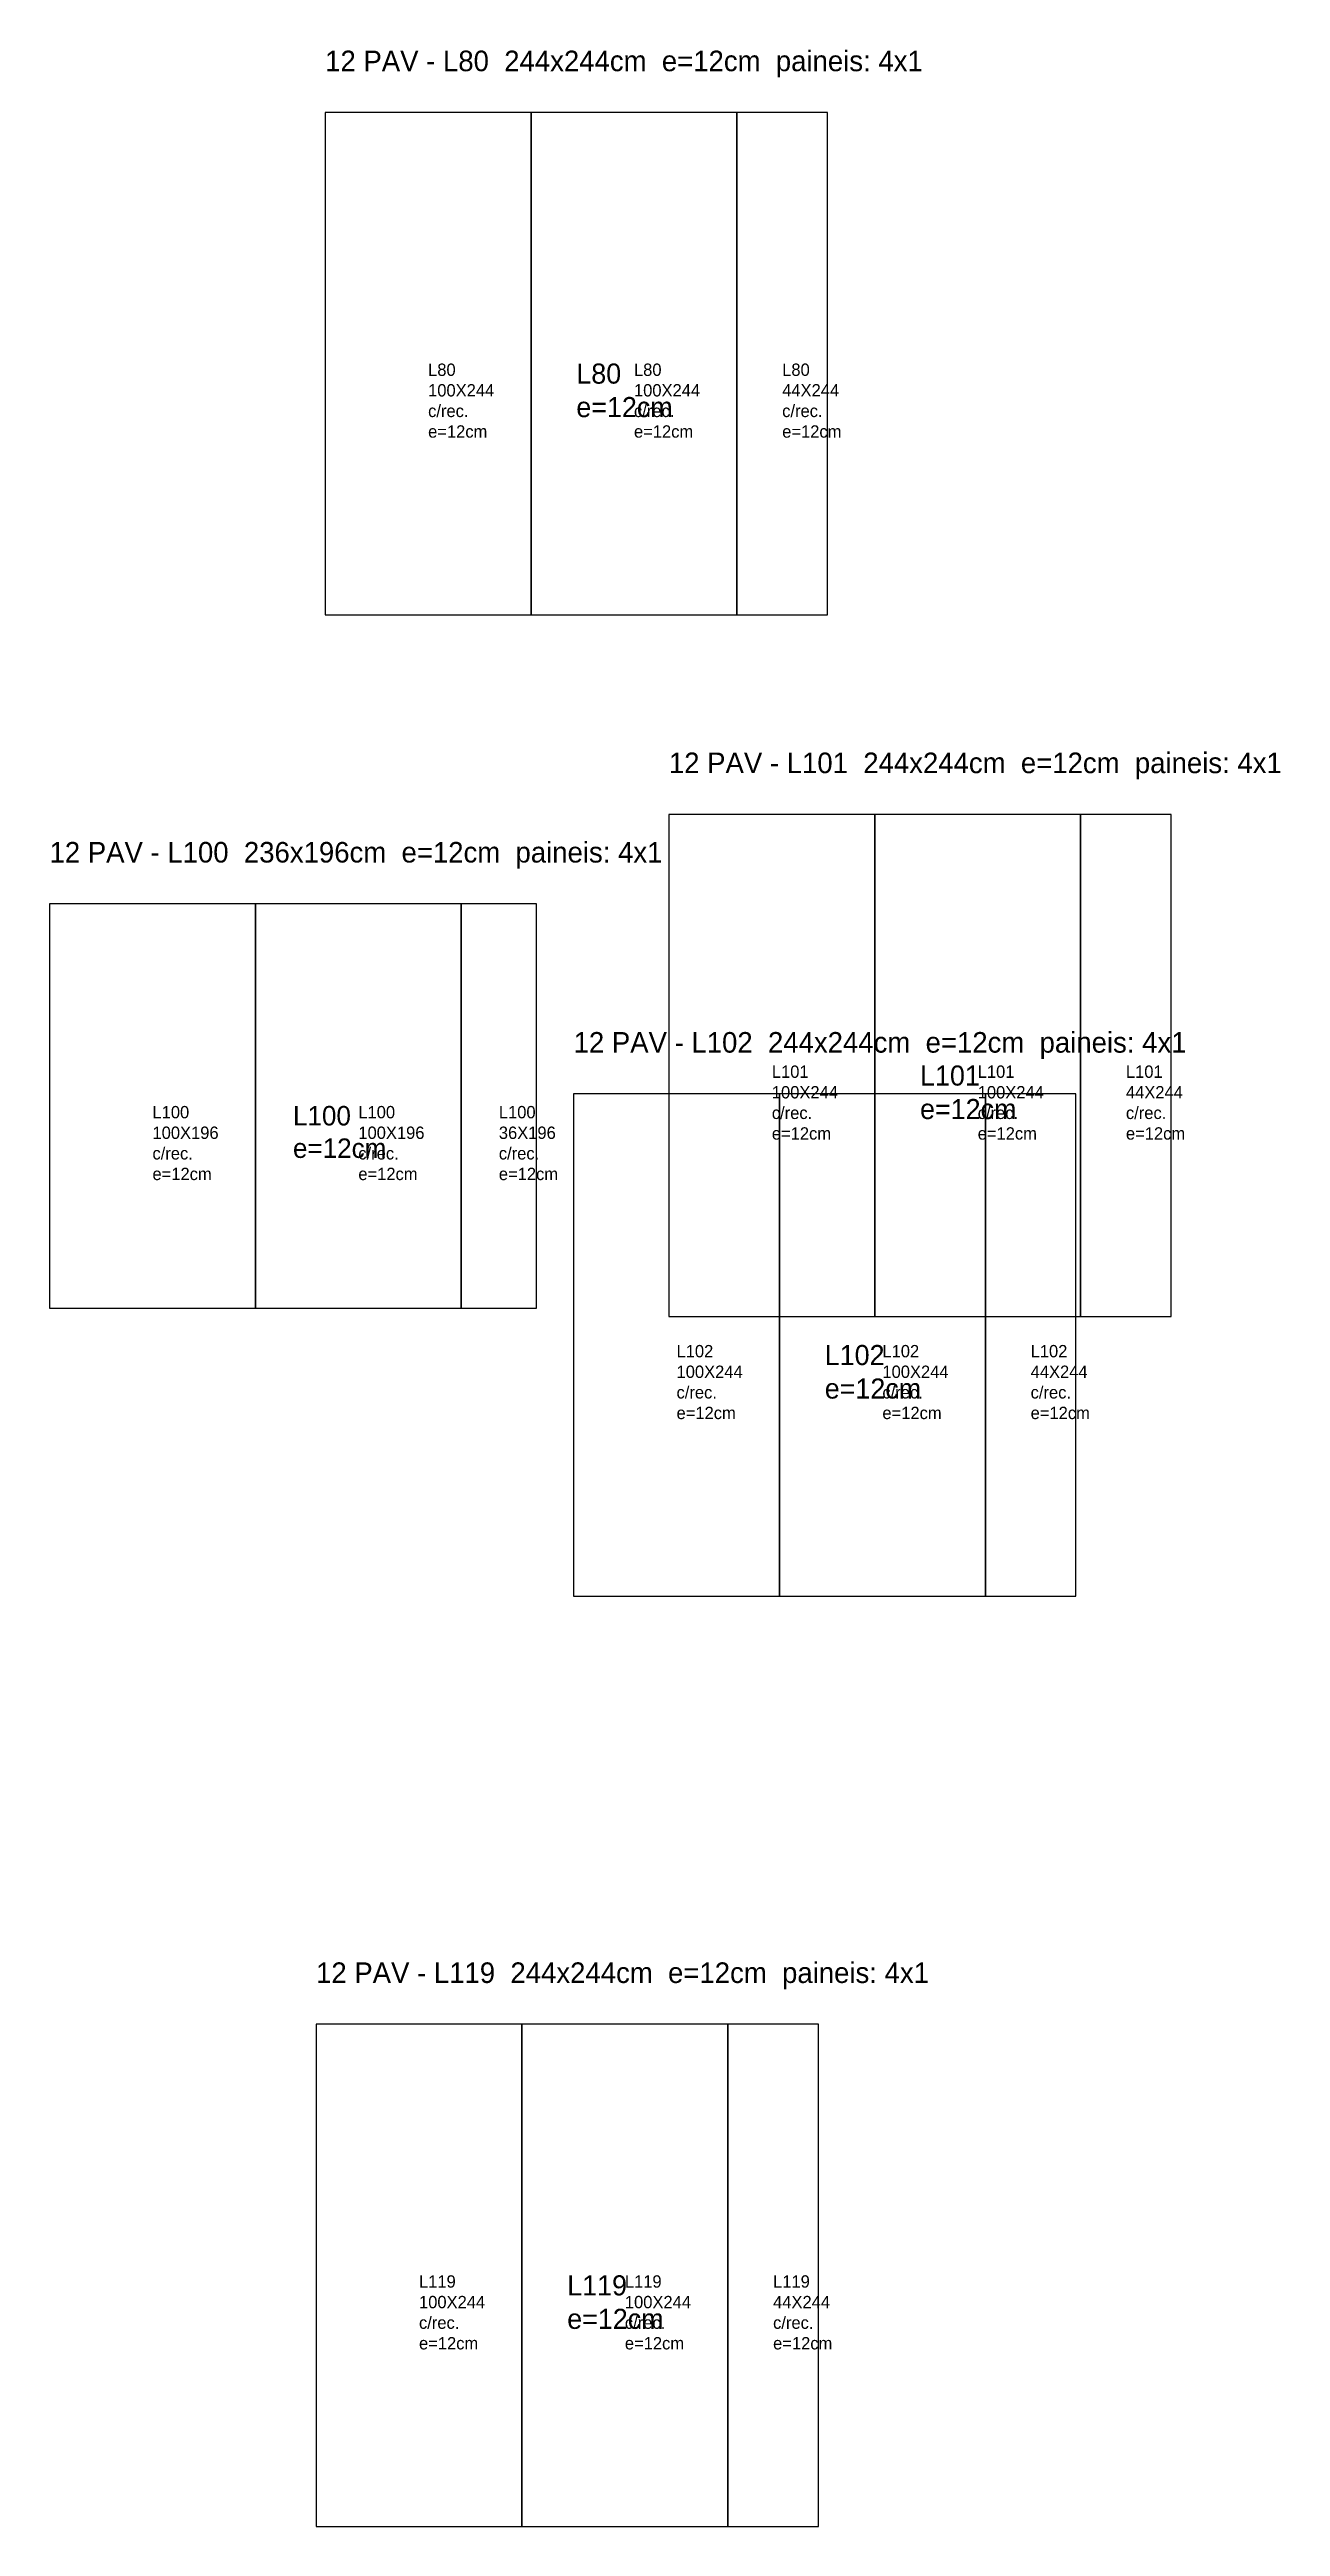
# Model space of a CAD drawing. Header units: metres. Extents: x -8087 to 184, y -3122 to 4551.
# Drawn here: x -8087 to -7489, y 3177 to 4381 of the extents above; entities that cross this region are included whole.
import ezdxf

# ---------------------------------------------------------------- set-up
doc = ezdxf.new("R2010")
doc.units = ezdxf.units.M

msp = doc.modelspace()

# ---------------------------------------------------------------- texts
at = {"layer": 'AUX00', "char_height": 6, "attachment_point": 1}
for s, insert in [('L80\\P100X244\\Pc/rec.\\Pe=12cm', (-7903.07, 4228.08)), ('L80\\P100X244\\Pc/rec.\\Pe=12cm', (-7803.07, 4228.08)), ('L80\\P44X244\\Pc/rec.\\Pe=12cm', (-7731.07, 4228.08)), ('L101\\P100X244\\Pc/rec.\\Pe=12cm', (-7736.1, 3887.1)), ('L101\\P100X244\\Pc/rec.\\Pe=12cm', (-7636.1, 3887.1)), ('L101\\P44X244\\Pc/rec.\\Pe=12cm', (-7564.1, 3887.1)), ('L100\\P100X196\\Pc/rec.\\Pe=12cm', (-8036.96, 3867.43)), ('L100\\P100X196\\Pc/rec.\\Pe=12cm', (-7936.96, 3867.43)), ('L100\\P36X196\\Pc/rec.\\Pe=12cm', (-7868.71, 3867.43)), ('L102\\P100X244\\Pc/rec.\\Pe=12cm', (-7782.39, 3751.33)), ('L102\\P100X244\\Pc/rec.\\Pe=12cm', (-7682.39, 3751.33)), ('L102\\P44X244\\Pc/rec.\\Pe=12cm', (-7610.39, 3751.33)), ('L119\\P100X244\\Pc/rec.\\Pe=12cm', (-7907.49, 3299.41)), ('L119\\P100X244\\Pc/rec.\\Pe=12cm', (-7807.49, 3299.41)), ('L119\\P44X244\\Pc/rec.\\Pe=12cm', (-7735.49, 3299.41))]:
    msp.add_mtext(s, dxfattribs=dict(at, insert=insert))
at = {"layer": 'NOMENCLATURA', "char_height": 10, "attachment_point": 1}
for s, insert in [('12 PAV - L80  244x244cm  e=12cm  paineis: 4x1', (-7953.07, 4380.08)), ('12 PAV - L101  244x244cm  e=12cm  paineis: 4x1', (-7786.1, 4039.1)), ('12 PAV - L100  236x196cm  e=12cm  paineis: 4x1', (-8086.96, 3995.68)), ('12 PAV - L102  244x244cm  e=12cm  paineis: 4x1', (-7832.39, 3903.33)), ('12 PAV - L119  244x244cm  e=12cm  paineis: 4x1', (-7957.49, 3451.41))]:
    msp.add_mtext(s, dxfattribs=dict(at, insert=insert))
at = {"layer": 'Texto Secao', "attachment_point": 1}
for s, insert, char_height in [('L80\\Pe=12cm', (-7831.07, 4228.08), 9.76), ('L101\\Pe=12cm', (-7664.1, 3887.1), 9.76), ('L100\\Pe=12cm', (-7968.71, 3867.43), 9.46), ('L102\\Pe=12cm', (-7710.39, 3751.33), 9.76), ('L119\\Pe=12cm', (-7835.49, 3299.41), 9.76)]:
    msp.add_mtext(s, dxfattribs=dict(at, insert=insert, char_height=char_height))

# ---------------------------------------------------------------- linework, layer by layer
at = {"layer": 'Contorno'}
for points in [[(-7953.07, 4106.08), (-7709.07, 4106.08), (-7709.07, 4350.08), (-7953.07, 4350.08), (-7953.07, 4106.08)], [(-7786.1, 3765.1), (-7542.1, 3765.1), (-7542.1, 4009.1), (-7786.1, 4009.1), (-7786.1, 3765.1)], [(-8086.96, 3769.18), (-7850.46, 3769.18), (-7850.46, 3965.68), (-8086.96, 3965.68), (-8086.96, 3769.18)], [(-7832.39, 3629.33), (-7588.39, 3629.33), (-7588.39, 3873.33), (-7832.39, 3873.33), (-7832.39, 3629.33)], [(-7957.49, 3177.41), (-7713.49, 3177.41), (-7713.49, 3421.41), (-7957.49, 3421.41), (-7957.49, 3177.41)]]:
    msp.add_lwpolyline(points, close=True, dxfattribs=at)
at = {"layer": 'Paineis'}
for points in [[(-7953.07, 4106.08), (-7853.07, 4106.08), (-7853.07, 4350.08), (-7953.07, 4350.08)], [(-7853.07, 4106.08), (-7753.07, 4106.08), (-7753.07, 4350.08), (-7853.07, 4350.08)], [(-7753.07, 4106.08), (-7709.07, 4106.08), (-7709.07, 4350.08), (-7753.07, 4350.08)], [(-7786.1, 3765.1), (-7686.1, 3765.1), (-7686.1, 4009.1), (-7786.1, 4009.1)], [(-7686.1, 3765.1), (-7586.1, 3765.1), (-7586.1, 4009.1), (-7686.1, 4009.1)], [(-7586.1, 3765.1), (-7542.1, 3765.1), (-7542.1, 4009.1), (-7586.1, 4009.1)], [(-8086.96, 3769.18), (-7986.96, 3769.18), (-7986.96, 3965.68), (-8086.96, 3965.68)], [(-7986.96, 3769.18), (-7886.96, 3769.18), (-7886.96, 3965.68), (-7986.96, 3965.68)], [(-7886.96, 3769.18), (-7850.46, 3769.18), (-7850.46, 3965.68), (-7886.96, 3965.68)], [(-7832.39, 3629.33), (-7732.39, 3629.33), (-7732.39, 3873.33), (-7832.39, 3873.33)], [(-7732.39, 3629.33), (-7632.39, 3629.33), (-7632.39, 3873.33), (-7732.39, 3873.33)], [(-7632.39, 3629.33), (-7588.39, 3629.33), (-7588.39, 3873.33), (-7632.39, 3873.33)], [(-7957.49, 3177.41), (-7857.49, 3177.41), (-7857.49, 3421.41), (-7957.49, 3421.41)], [(-7857.49, 3177.41), (-7757.49, 3177.41), (-7757.49, 3421.41), (-7857.49, 3421.41)], [(-7757.49, 3177.41), (-7713.49, 3177.41), (-7713.49, 3421.41), (-7757.49, 3421.41)]]:
    msp.add_lwpolyline(points, close=True, dxfattribs=at)

msp.set_redraw_order([(e.dxf.handle, doc.entitydb.next_handle()) for e in msp.query("TEXT MTEXT ATTDEF DIMENSION ARC_DIMENSION")])  # texts and dimensions are drawn at this point

doc.saveas('drawing.dxf')
